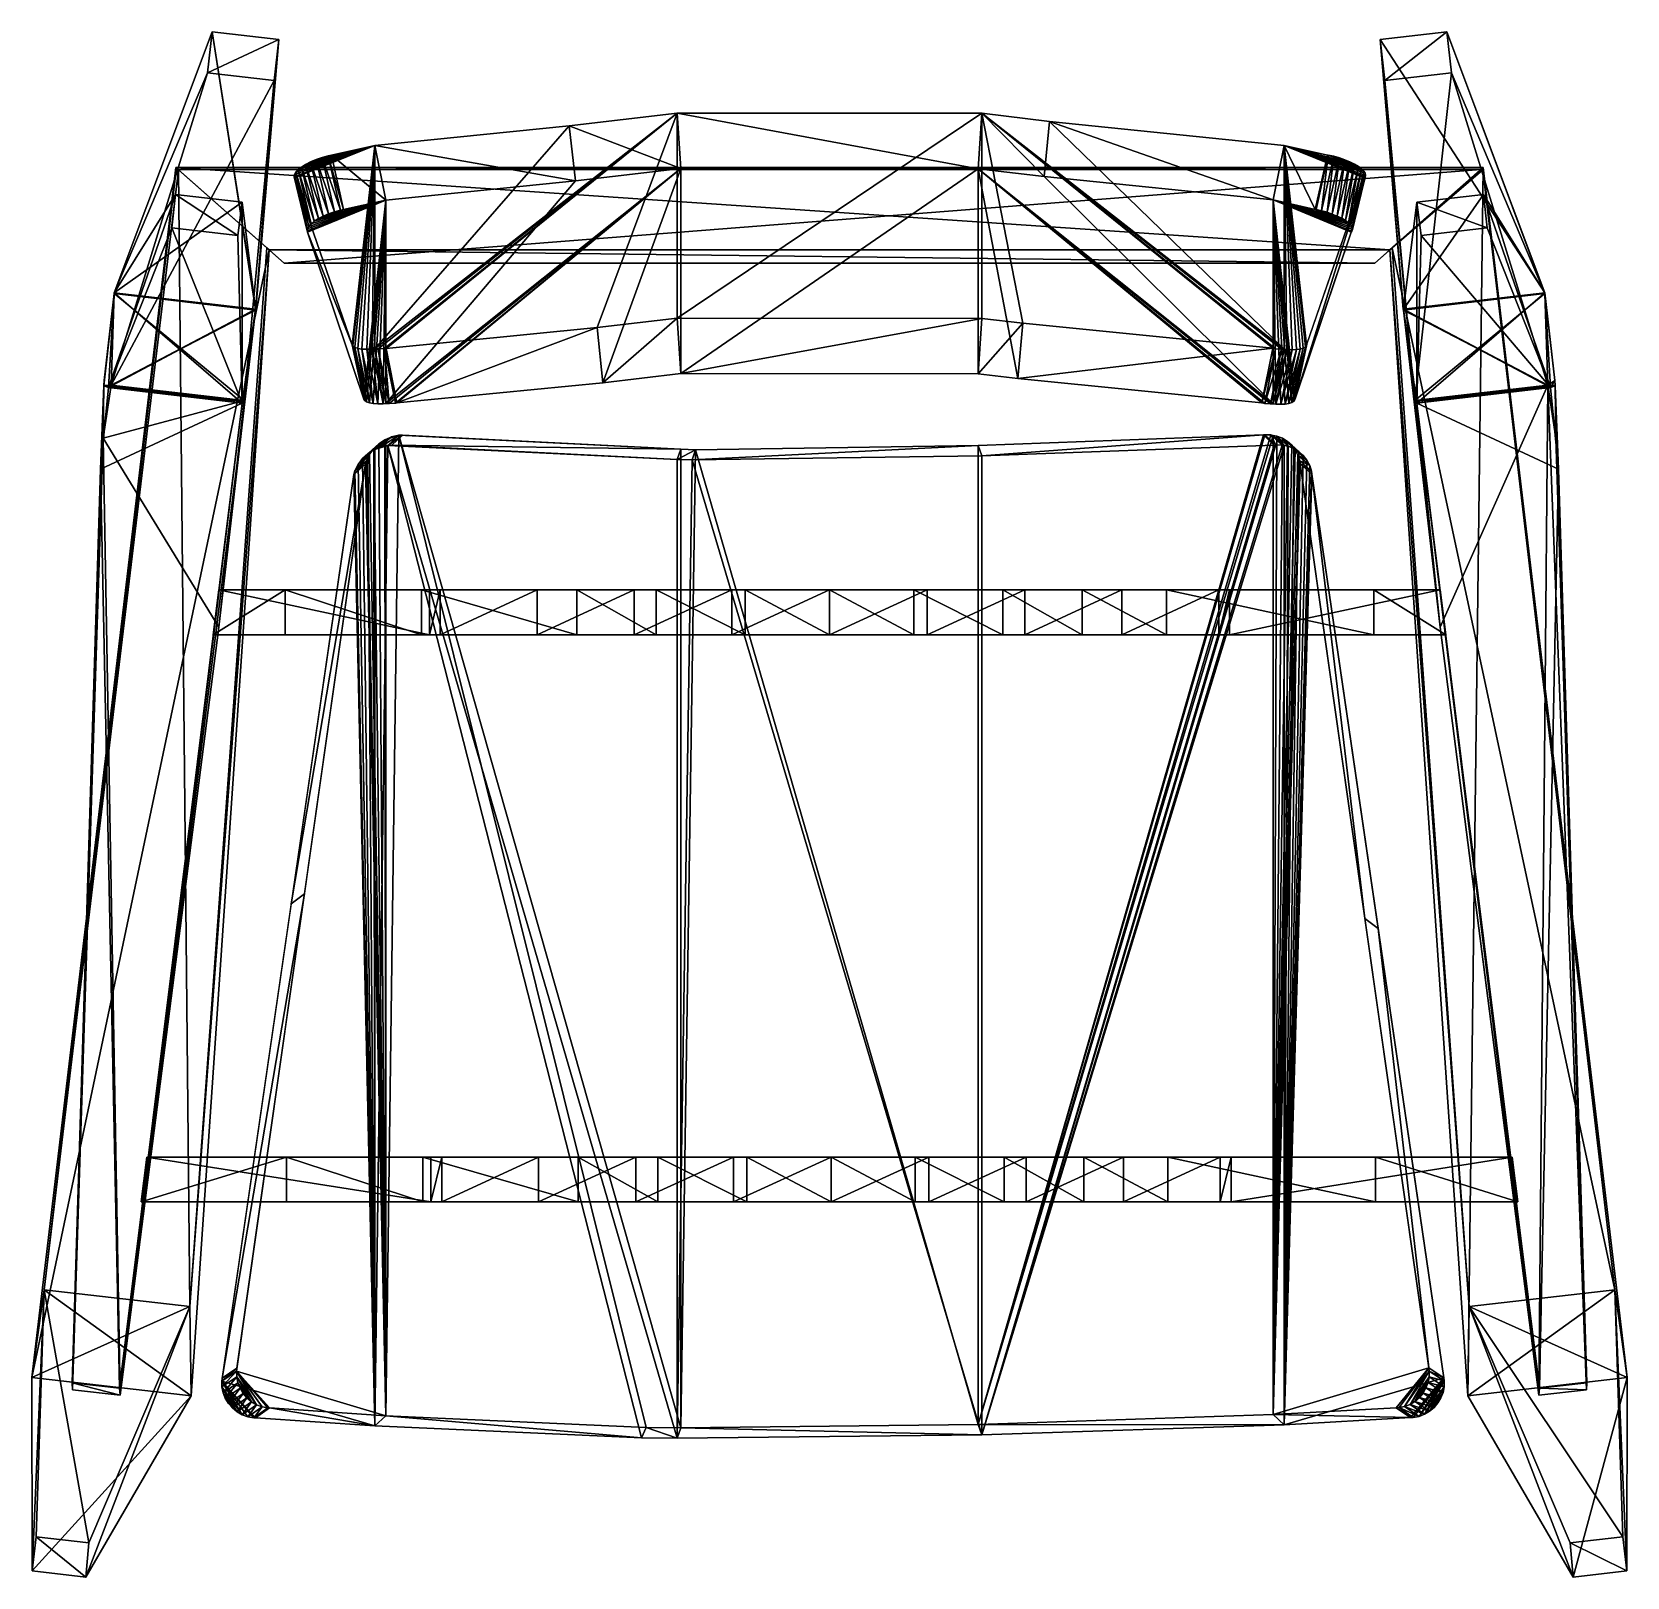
# Model space of a CAD drawing. Extents: x -337 to 337, y -368 to 286.
import ezdxf

# ---------------------------------------------------------------- set-up
doc = ezdxf.new("R2010")
doc.units = 0
doc.header["$MEASUREMENT"] = 0
doc.layers.add('fab_1', color=242, linetype='Continuous')
doc.layers.add('wood_1', color=44, linetype='Continuous')

msp = doc.modelspace()

# ---------------------------------------------------------------- meshes
at = {"layer": 'fab_1'}
mesh = msp.add_polyface(dxfattribs=at)
corners = [(-64.49, 165.06, 371.43), (-64.49, 251.85, 609.88), (64.49, 251.75, 609.63), (64.49, 164.94, 371.12), (-192.45, 152.04, 382.94), (-192.45, 238.15, 619.52), (-110.2, 246.45, 611.95), (-190.99, 152.03, 382.37), (-188.3, 152.18, 381.79), (-187.62, 152.26, 381.77), (-98.32, 161.07, 372.98), (-197.85, 151.95, 386.74), (-199.54, 152.25, 388.84), (-195.82, 151.84, 384.91), (-193.52, 151.92, 383.42), (62.91, 141.45, 379.67), (79.75, 139.44, 380.36), (62.91, 228.26, 618.18), (-62.91, 141.56, 379.98), (-62.91, 228.35, 618.43), (-107.51, 223.09, 620.45), (-187.75, 215.03, 627.93), (-187.75, 128.92, 391.36), (-186.33, 128.91, 390.79), (-183.7, 129.05, 390.21), (-183.04, 129.13, 390.19), (-95.92, 137.67, 381.49), (-197.02, 130.72, 403.27), (-196.81, 130.32, 402), (-195.95, 129.66, 399.55), (-194.68, 129.17, 397.24), (-193.02, 128.86, 395.14), (-191.05, 128.73, 393.32), (-188.8, 128.81, 391.84), (-210.75, 234.07, 622.04), (-205.6, 211.05, 630.41), (-200.85, 152.73, 391.15)]
mesh.append_faces([[corners[k] for k in face] for face in [(4, 6, 1, 4), (19, 22, 23, 19), (19, 23, 24, 19), (19, 24, 25, 19), (19, 25, 26, 19), (21, 27, 28, 21), (21, 28, 29, 21), (21, 29, 30, 21), (21, 30, 31, 21), (21, 31, 32, 21), (21, 32, 33, 21)]], dxfattribs={"vtx0": -1, "vtx2": -1, "vtx3": -1})
mesh.append_faces([[corners[k] for k in face] for face in [(0, 2, 3, 0), (18, 17, 19, 18), (24, 9, 25, 24)]], dxfattribs={"vtx0": -1, "vtx3": -1})
mesh.append_faces([[corners[k] for k in face] for face in [(7, 4, 1, 7), (8, 7, 1, 8), (9, 8, 1, 9), (10, 9, 1, 10), (11, 12, 5, 11), (13, 11, 5, 13), (14, 13, 5, 14), (19, 20, 22, 19)]], dxfattribs={"vtx1": -1, "vtx2": -1, "vtx3": -1})
mesh.append_faces([[corners[k] for k in face] for face in [(0, 10, 1, 0), (4, 14, 5, 4), (15, 16, 17, 15), (18, 19, 26, 18), (22, 21, 33, 22)]], dxfattribs={"vtx1": -1, "vtx3": -1})
mesh.append_faces([[corners[k] for k in face] for face in [(0, 1, 2, 0), (4, 5, 6, 4), (18, 15, 17, 18), (20, 21, 22, 20), (21, 5, 34, 21), (21, 34, 35, 21), (20, 6, 5, 20), (20, 5, 21, 20), (19, 1, 6, 19), (19, 6, 20, 19), (17, 2, 1, 17), (17, 1, 19, 17), (18, 0, 3, 18), (18, 3, 15, 18), (26, 10, 0, 26), (26, 0, 18, 26), (25, 9, 10, 25), (25, 10, 26, 25), (24, 8, 9, 24), (23, 7, 8, 23), (22, 4, 7, 22), (33, 14, 4, 33), (32, 13, 14, 32), (31, 11, 13, 31), (30, 12, 11, 30), (30, 11, 31, 30), (29, 36, 12, 29), (29, 12, 30, 29), (28, 36, 29, 28)]], dxfattribs={"vtx2": -1, "vtx3": -1})
mesh = msp.add_polyface(dxfattribs=at)
corners = [(192.45, 238.17, 619.59), (201.87, 153.81, 394.86), (201.87, 153.64, 394.4), (201.38, 152.94, 392.11), (200.49, 152.38, 389.9), (199.22, 151.97, 387.83), (197.61, 151.74, 385.98), (195.71, 151.68, 384.38), (193.57, 151.79, 383.1), (192.45, 151.94, 382.65), (93.13, 248.33, 610.81), (64.49, 251.75, 609.63), (191.24, 151.95, 382.23), (188.78, 152.11, 381.78), (187.53, 152.27, 381.76), (81.75, 162.88, 371.82), (64.49, 164.94, 371.12), (196.95, 130.57, 402.79), (196.94, 130.74, 403.26), (187.75, 215.05, 628), (196.47, 129.87, 400.5), (195.6, 129.3, 398.3), (194.36, 128.89, 396.23), (192.79, 128.64, 394.38), (190.94, 128.57, 392.79), (188.85, 128.68, 391.52), (187.75, 128.82, 391.07), (90.85, 224.92, 619.33), (62.91, 228.26, 618.18), (186.57, 128.82, 390.64), (184.17, 128.98, 390.2), (182.96, 129.14, 390.18), (79.75, 139.44, 380.36), (205.56, 211.06, 630.41), (201.92, 153.96, 395.34), (196.99, 130.9, 403.73), (62.91, 141.45, 379.67)]
mesh.append_faces([[corners[k] for k in face] for face in [(0, 1, 2, 0), (0, 2, 3, 0), (0, 3, 4, 0), (0, 4, 5, 0), (0, 5, 6, 0), (0, 6, 7, 0), (0, 7, 8, 0), (11, 9, 12, 11), (11, 12, 13, 11), (11, 13, 14, 11), (11, 14, 15, 11), (26, 27, 28, 26)]], dxfattribs={"vtx0": -1, "vtx2": -1, "vtx3": -1})
mesh.append_faces([[corners[k] for k in face] for face in [(17, 1, 18, 17)]], dxfattribs={"vtx0": -1, "vtx3": -1})
mesh.append_faces([[corners[k] for k in face] for face in [(11, 10, 9, 11), (17, 18, 19, 17), (20, 17, 19, 20), (21, 20, 19, 21), (22, 21, 19, 22), (23, 22, 19, 23), (24, 23, 19, 24), (25, 24, 19, 25), (29, 26, 28, 29), (30, 29, 28, 30), (31, 30, 28, 31), (32, 31, 28, 32)]], dxfattribs={"vtx1": -1, "vtx2": -1, "vtx3": -1})
mesh.append_faces([[corners[k] for k in face] for face in [(9, 0, 8, 9), (16, 11, 15, 16), (26, 25, 19, 26), (18, 34, 35, 18)]], dxfattribs={"vtx1": -1, "vtx3": -1})
mesh.append_faces([[corners[k] for k in face] for face in [(10, 0, 9, 10), (26, 19, 27, 26), (27, 10, 11, 27), (27, 11, 28, 27), (19, 0, 10, 19), (19, 10, 27, 19), (33, 0, 19, 33), (18, 1, 34, 18), (17, 2, 1, 17), (20, 3, 2, 20), (20, 2, 17, 20), (21, 4, 3, 21), (21, 3, 20, 21), (22, 5, 4, 22), (22, 4, 21, 22), (23, 6, 5, 23), (24, 7, 6, 24), (25, 8, 7, 25), (26, 9, 8, 26), (29, 12, 9, 29), (30, 13, 12, 30), (31, 14, 13, 31), (31, 13, 30, 31), (32, 15, 14, 32), (32, 14, 31, 32), (36, 16, 15, 36), (36, 15, 32, 36)]], dxfattribs={"vtx2": -1, "vtx3": -1})
mesh = msp.add_polyface(dxfattribs=at)
corners = [(-214.72, 233.01, 622.12), (-212.1, 233.76, 622.21), (-210.78, 234.06, 622.04), (-217.23, 232.13, 621.59), (-219.57, 231.15, 620.65), (-192.45, 238.15, 619.52), (-221.66, 230.09, 619.31), (-223.44, 228.99, 617.63), (-224.86, 227.89, 615.66), (-225.87, 226.81, 613.45), (-226.44, 225.78, 611.06), (-226.56, 224.85, 608.59), (-226.35, 224.38, 607.13), (-201.95, 153.79, 394.87), (-201.73, 153.39, 393.61), (-200.85, 152.73, 391.15), (-199.54, 152.25, 388.84), (-205.64, 211.04, 630.42), (-206.93, 210.75, 630.58), (-209.48, 210.02, 630.48), (-211.93, 209.16, 629.95), (-214.21, 208.19, 629), (-187.75, 215.03, 627.93), (-216.25, 207.14, 627.67), (-217.99, 206.06, 625.98), (-219.37, 204.96, 624.01), (-220.36, 203.88, 621.79), (-220.92, 202.86, 619.41), (-221.03, 201.93, 616.93), (-220.83, 201.45, 615.47), (-197.02, 130.72, 403.27), (-205.6, 211.05, 630.41), (-210.75, 234.07, 622.04), (-196.81, 130.32, 402)]
mesh.append_faces([[corners[k] for k in face] for face in [(4, 2, 5, 4), (22, 17, 21, 22)]], dxfattribs={"vtx0": -1, "vtx1": -1, "vtx2": -1, "vtx3": -1})
mesh.append_faces([[corners[k] for k in face] for face in [(17, 19, 20, 17), (17, 20, 21, 17), (22, 21, 23, 22), (22, 23, 24, 22), (22, 24, 25, 22), (22, 25, 26, 22), (22, 26, 27, 22), (22, 27, 28, 22), (22, 28, 29, 22), (22, 29, 30, 22)]], dxfattribs={"vtx0": -1, "vtx2": -1, "vtx3": -1})
mesh.append_faces([[corners[k] for k in face] for face in [(31, 2, 17, 31)]], dxfattribs={"vtx0": -1, "vtx3": -1})
mesh.append_faces([[corners[k] for k in face] for face in [(3, 0, 2, 3), (4, 3, 2, 4), (6, 4, 5, 6), (7, 6, 5, 7), (8, 7, 5, 8), (9, 8, 5, 9), (10, 9, 5, 10), (11, 10, 5, 11), (12, 11, 5, 12), (13, 12, 5, 13), (14, 13, 5, 14), (15, 14, 5, 15), (16, 15, 5, 16)]], dxfattribs={"vtx1": -1, "vtx2": -1, "vtx3": -1})
mesh.append_faces([[corners[k] for k in face] for face in [(0, 1, 2, 0), (17, 18, 19, 17), (29, 12, 13, 29), (29, 13, 30, 29), (28, 11, 12, 28), (28, 12, 29, 28), (27, 10, 11, 27), (27, 11, 28, 27), (26, 9, 10, 26), (26, 10, 27, 26), (25, 8, 9, 25), (25, 9, 26, 25), (24, 7, 8, 24), (24, 8, 25, 24), (23, 6, 7, 23), (23, 7, 24, 23), (21, 4, 6, 21), (21, 6, 23, 21), (20, 3, 4, 20), (20, 4, 21, 20), (19, 0, 3, 19), (19, 3, 20, 19), (18, 1, 0, 18), (18, 0, 19, 18), (17, 2, 1, 17), (17, 1, 18, 17), (31, 32, 2, 31), (33, 14, 15, 33), (30, 13, 14, 30), (30, 14, 33, 30)]], dxfattribs={"vtx2": -1, "vtx3": -1})
mesh = msp.add_polyface(dxfattribs=at)
corners = [(211.02, 234.04, 622.16), (213.4, 233.52, 622.53), (215.78, 232.86, 622.5), (218.08, 232.08, 622.07), (210.7, 234.08, 622.03), (220.22, 231.2, 621.27), (222.16, 230.25, 620.11), (192.45, 238.17, 619.59), (223.81, 229.25, 618.62), (225.15, 228.25, 616.87), (226.12, 227.26, 614.89), (226.69, 226.33, 612.74), (226.85, 225.47, 610.51), (226.6, 224.71, 608.24), (226.27, 224.4, 607.12), (201.87, 153.81, 394.86), (210.52, 209.87, 630.86), (208.2, 210.52, 630.9), (205.87, 211.02, 630.54), (212.76, 209.1, 630.43), (205.56, 211.06, 630.41), (214.85, 208.24, 629.62), (216.74, 207.3, 628.46), (187.75, 215.05, 628), (218.35, 206.32, 626.97), (219.66, 205.32, 625.21), (220.6, 204.34, 623.23), (221.16, 203.41, 621.09), (221.32, 202.55, 618.85), (221.07, 201.79, 616.58), (220.75, 201.47, 615.46), (196.94, 130.74, 403.26), (196.99, 130.9, 403.73), (201.92, 153.96, 395.34)]
mesh.append_faces([[corners[k] for k in face] for face in [(7, 14, 15, 7), (31, 30, 23, 31)]], dxfattribs={"vtx0": -1, "vtx1": -1, "vtx2": -1, "vtx3": -1})
mesh.append_faces([[corners[k] for k in face] for face in [(0, 2, 3, 0), (4, 3, 5, 4), (4, 5, 6, 4), (7, 6, 8, 7), (7, 8, 9, 7), (7, 9, 10, 7), (7, 10, 11, 7), (7, 11, 12, 7), (7, 12, 13, 7), (7, 13, 14, 7), (19, 18, 20, 19), (22, 20, 23, 22)]], dxfattribs={"vtx0": -1, "vtx2": -1, "vtx3": -1})
mesh.append_faces([[corners[k] for k in face] for face in [(32, 33, 14, 32)]], dxfattribs={"vtx0": -1, "vtx3": -1})
mesh.append_faces([[corners[k] for k in face] for face in [(4, 0, 3, 4), (7, 4, 6, 7), (19, 16, 18, 19), (21, 19, 20, 21), (22, 21, 20, 22), (24, 22, 23, 24), (25, 24, 23, 25), (26, 25, 23, 26), (27, 26, 23, 27), (28, 27, 23, 28), (29, 28, 23, 29), (30, 29, 23, 30)]], dxfattribs={"vtx1": -1, "vtx2": -1, "vtx3": -1})
mesh.append_faces([[corners[k] for k in face] for face in [(0, 1, 2, 0), (16, 17, 18, 16), (20, 4, 7, 20), (18, 0, 4, 18), (18, 4, 20, 18), (17, 1, 0, 17), (17, 0, 18, 17), (16, 2, 1, 16), (16, 1, 17, 16), (19, 3, 2, 19), (19, 2, 16, 19), (21, 5, 3, 21), (21, 3, 19, 21), (22, 6, 5, 22), (22, 5, 21, 22), (24, 8, 6, 24), (24, 6, 22, 24), (25, 9, 8, 25), (25, 8, 24, 25), (26, 10, 9, 26), (26, 9, 25, 26), (27, 11, 10, 27), (27, 10, 26, 27), (28, 12, 11, 28), (28, 11, 27, 28), (29, 13, 12, 29), (29, 12, 28, 29), (30, 14, 13, 30), (30, 13, 29, 30), (32, 14, 30, 32)]], dxfattribs={"vtx2": -1, "vtx3": -1})
mesh = msp.add_polyface(dxfattribs=at)
corners = [(-186.33, 128.91, 390.79), (-188.3, 152.18, 381.79), (-183.7, 129.05, 390.21), (-187.75, 128.92, 391.36), (-190.99, 152.03, 382.37), (-188.8, 128.81, 391.84), (-192.45, 152.04, 382.94), (-191.05, 128.73, 393.32), (-193.52, 151.92, 383.42), (-193.02, 128.86, 395.14), (-195.82, 151.84, 384.91), (-64.49, 105.19, 231.07), (-58.11, 105.01, 231.1), (-64.49, -308.99, 304.1), (-186.84, 111.18, 245.71), (-185.25, 111.26, 245.49), (-79.53, -308.83, 306), (-192.45, -303.82, 319.6), (-192.45, 109.43, 246.73), (-189.93, 110.47, 246.23), (-200.78, 100.44, 250.49), (-199.44, 103.16, 249.66), (-197.63, 105.58, 248.76), (-195.4, 107.64, 247.82), (-192.83, 109.27, 246.86), (-62.91, 109.53, 255.69), (-62.91, -304.65, 328.72), (-56.69, 109.35, 255.72), (-182.29, 115.45, 269.96), (-185.3, 114.75, 270.47), (-187.75, 113.7, 270.97), (-187.75, -299.55, 343.83), (-77.59, -304.49, 330.57), (-180.73, 115.54, 269.74), (-196.3, 103.19, 275.05), (-250.92, -280.6, 356.96), (-195.88, 104.7, 274.67), (-194.57, 107.42, 273.85), (-192.81, 109.85, 272.96), (-190.64, 111.91, 272.03), (-188.13, 113.54, 271.09), (-201.21, 98.93, 250.87), (-227.74, -82.79, 289.83), (-222.19, -78.56, 313.84), (62.91, 111.14, 255.4)]
mesh.append_faces([[corners[k] for k in face] for face in [(34, 35, 31, 34)]], dxfattribs={"vtx0": -1, "vtx1": -1, "vtx2": -1, "vtx3": -1})
mesh.append_faces([[corners[k] for k in face] for face in [(14, 11, 13, 14), (14, 13, 16, 14), (14, 16, 17, 14), (14, 17, 18, 14), (17, 20, 21, 17), (17, 21, 22, 17), (17, 22, 23, 17), (17, 23, 24, 17), (28, 30, 31, 28), (28, 31, 32, 28), (28, 32, 26, 28), (28, 26, 25, 28)]], dxfattribs={"vtx0": -1, "vtx2": -1, "vtx3": -1})
mesh.append_faces([[corners[k] for k in face] for face in [(14, 18, 19, 14), (28, 25, 33, 28)]], dxfattribs={"vtx0": -1, "vtx3": -1})
mesh.append_faces([[corners[k] for k in face] for face in [(36, 34, 31, 36), (37, 36, 31, 37), (38, 37, 31, 38), (39, 38, 31, 39), (40, 39, 31, 40)]], dxfattribs={"vtx1": -1, "vtx2": -1, "vtx3": -1})
mesh.append_faces([[corners[k] for k in face] for face in [(11, 12, 13, 11), (18, 17, 24, 18), (25, 26, 27, 25), (30, 40, 31, 30)]], dxfattribs={"vtx1": -1, "vtx3": -1})
mesh.append_faces([[corners[k] for k in face] for face in [(0, 1, 2, 0), (3, 4, 0, 3), (5, 6, 3, 5), (7, 8, 5, 7), (9, 10, 7, 9), (14, 15, 11, 14), (28, 29, 30, 28), (34, 41, 42, 34), (34, 42, 43, 34), (36, 20, 41, 36), (36, 41, 34, 36), (37, 21, 20, 37), (37, 20, 36, 37), (38, 22, 21, 38), (38, 21, 37, 38), (39, 23, 22, 39), (39, 22, 38, 39), (40, 24, 23, 40), (40, 23, 39, 40), (30, 18, 24, 30), (30, 24, 40, 30), (29, 19, 18, 29), (29, 18, 30, 29), (28, 14, 19, 28), (28, 19, 29, 28), (33, 15, 14, 33), (33, 14, 28, 33), (25, 11, 15, 25), (25, 15, 33, 25), (27, 12, 11, 27), (27, 11, 25, 27), (44, 12, 27, 44)]], dxfattribs={"vtx2": -1, "vtx3": -1})
mesh = msp.add_polyface(dxfattribs=at)
corners = [(192.79, 128.64, 394.38), (199.22, 151.97, 387.83), (194.36, 128.89, 396.23), (190.94, 128.57, 392.79), (197.61, 151.74, 385.98), (188.85, 128.68, 391.52), (195.71, 151.68, 384.38), (187.75, 128.82, 391.07), (193.57, 151.79, 383.1), (186.57, 128.82, 390.64), (192.45, 151.94, 382.65), (184.17, 128.98, 390.2), (191.24, 151.95, 382.23), (203.94, 100.32, 251.34), (204.09, 99.06, 251.6), (192.45, -303.28, 319.51), (203.19, 102.74, 250.71), (202.02, 104.98, 250.01), (200.47, 106.96, 249.26), (198.58, 108.64, 248.47), (196.41, 109.94, 247.68), (194.03, 110.85, 246.9), (192.45, 111.14, 246.43), (191.48, 111.34, 246.27), (64.49, -307.54, 303.84), (188.82, 111.43, 245.92), (188.21, 111.33, 245.86), (64.49, 106.8, 230.78), (-58.11, 105.01, 231.1), (187.75, -299.01, 343.74), (198.23, 107, 274.88), (197.09, 109.24, 274.19), (195.58, 111.23, 273.44), (193.74, 112.9, 272.67), (191.62, 114.21, 271.88), (189.29, 115.12, 271.12), (187.75, 115.42, 270.66), (62.91, -303.2, 328.46), (186.81, 115.61, 270.51), (184.22, 115.7, 270.16), (183.62, 115.6, 270.1), (62.91, 111.14, 255.4), (-56.69, 109.35, 255.72), (198.96, 104.58, 275.5), (199.11, 103.32, 275.76), (226.5, -89.01, 316.81), (232.16, -93.24, 292.82)]
mesh.append_faces([[corners[k] for k in face] for face in [(29, 30, 31, 29), (29, 31, 32, 29), (29, 32, 33, 29), (29, 33, 34, 29), (29, 34, 35, 29), (37, 36, 38, 37), (37, 38, 39, 37), (37, 39, 40, 37)]], dxfattribs={"vtx0": -1, "vtx2": -1, "vtx3": -1})
mesh.append_faces([[corners[k] for k in face] for face in [(13, 14, 15, 13), (16, 13, 15, 16), (17, 16, 15, 17), (18, 17, 15, 18), (19, 18, 15, 19), (20, 19, 15, 20), (21, 20, 15, 21), (23, 22, 24, 23), (25, 23, 24, 25), (26, 25, 24, 26)]], dxfattribs={"vtx1": -1, "vtx2": -1, "vtx3": -1})
mesh.append_faces([[corners[k] for k in face] for face in [(22, 21, 15, 22), (27, 26, 24, 27), (27, 24, 28, 27), (36, 29, 35, 36), (41, 37, 40, 41), (41, 42, 37, 41)]], dxfattribs={"vtx1": -1, "vtx3": -1})
mesh.append_faces([[corners[k] for k in face] for face in [(0, 1, 2, 0), (3, 4, 0, 3), (5, 6, 3, 5), (7, 8, 5, 7), (9, 10, 7, 9), (11, 12, 9, 11), (41, 27, 28, 41), (40, 26, 27, 40), (40, 27, 41, 40), (39, 25, 26, 39), (39, 26, 40, 39), (38, 23, 25, 38), (38, 25, 39, 38), (36, 22, 23, 36), (36, 23, 38, 36), (35, 21, 22, 35), (35, 22, 36, 35), (34, 20, 21, 34), (34, 21, 35, 34), (33, 19, 20, 33), (33, 20, 34, 33), (32, 18, 19, 32), (32, 19, 33, 32), (31, 17, 18, 31), (31, 18, 32, 31), (30, 16, 17, 30), (30, 17, 31, 30), (43, 13, 16, 43), (43, 16, 30, 43), (44, 14, 13, 44), (44, 13, 43, 44), (45, 46, 14, 45), (45, 14, 44, 45)]], dxfattribs={"vtx2": -1, "vtx3": -1})
mesh = msp.add_polyface(dxfattribs=at)
corners = [(258.7, -291.93, 334.78), (257.44, -294.07, 334.83), (255.83, -295.98, 334.74), (259.59, -289.62, 334.6), (253.92, -297.6, 334.53), (260.06, -287.21, 334.3), (251.77, -298.87, 334.19), (260.1, -284.77, 333.88), (249.45, -299.77, 333.75), (259.89, -283.45, 333.59), (247.02, -300.25, 333.2), (245.8, -300.29, 332.89), (192.45, -303.28, 319.51), (204.09, 99.06, 251.6), (192.45, 111.14, 246.43), (64.49, -307.54, 303.84), (249.59, -291.78, 358.58), (251.16, -289.87, 358.66), (252.39, -287.73, 358.6), (253.25, -285.42, 358.42), (247.72, -293.39, 358.38), (253.71, -283.01, 358.11), (245.63, -294.66, 358.06), (253.76, -280.57, 357.69), (243.36, -295.55, 357.63), (253.55, -279.25, 357.41), (241, -296.04, 357.1), (239.8, -296.07, 356.79), (187.75, -299.01, 343.74), (199.11, 103.32, 275.76), (198.96, 104.58, 275.5), (198.23, 107, 274.88), (62.91, -303.2, 328.46), (187.75, 115.42, 270.66), (232.16, -93.24, 292.82), (226.5, -89.01, 316.81)]
mesh.append_faces([[corners[k] for k in face] for face in [(13, 9, 12, 13), (28, 25, 29, 28)]], dxfattribs={"vtx0": -1, "vtx1": -1, "vtx2": -1, "vtx3": -1})
mesh.append_faces([[corners[k] for k in face] for face in [(3, 2, 4, 3), (5, 4, 6, 5), (7, 6, 8, 7), (9, 8, 10, 9), (9, 10, 11, 9), (9, 11, 12, 9), (16, 18, 19, 16), (20, 19, 21, 20), (22, 21, 23, 22), (24, 23, 25, 24), (28, 29, 30, 28), (28, 30, 31, 28)]], dxfattribs={"vtx0": -1, "vtx2": -1, "vtx3": -1})
mesh.append_faces([[corners[k] for k in face] for face in [(3, 0, 2, 3), (5, 3, 4, 5), (7, 5, 6, 7), (9, 7, 8, 9), (20, 16, 19, 20), (22, 20, 21, 22), (24, 22, 23, 24), (26, 24, 25, 26), (27, 26, 25, 27), (28, 27, 25, 28)]], dxfattribs={"vtx1": -1, "vtx2": -1, "vtx3": -1})
mesh.append_faces([[corners[k] for k in face] for face in [(0, 1, 2, 0), (14, 12, 15, 14), (16, 17, 18, 16), (32, 28, 33, 32), (23, 7, 9, 23), (23, 9, 25, 23), (21, 5, 7, 21), (21, 7, 23, 21), (19, 3, 5, 19), (19, 5, 21, 19), (18, 0, 3, 18), (18, 3, 19, 18), (17, 1, 0, 17), (17, 0, 18, 17), (16, 2, 1, 16), (16, 1, 17, 16), (20, 4, 2, 20), (20, 2, 16, 20), (22, 6, 4, 22), (22, 4, 20, 22), (24, 8, 6, 24), (24, 6, 22, 24), (26, 10, 8, 26), (26, 8, 24, 26), (27, 11, 10, 27), (27, 10, 26, 27), (28, 12, 11, 28), (28, 11, 27, 28), (32, 15, 12, 32), (32, 12, 28, 32), (25, 9, 34, 25), (25, 34, 35, 25)]], dxfattribs={"vtx2": -1, "vtx3": -1})
mesh = msp.add_polyface(dxfattribs=at)
corners = [(-58.11, 105.01, 231.1), (64.49, -307.54, 303.84), (-64.49, -308.99, 304.1), (-252.66, -296.18, 333.95), (-254.34, -294.26, 334.05), (-255.66, -292.09, 334.01), (-256.59, -289.74, 333.84), (-250.69, -297.8, 333.73), (-257.11, -287.28, 333.54), (-248.48, -299.07, 333.37), (-257.19, -284.8, 333.13), (-246.1, -299.95, 332.91), (-243.62, -300.42, 332.34), (-242.92, -300.41, 332.16), (-192.45, -303.82, 319.6), (-201.21, 98.93, 250.87), (-200.78, 100.44, 250.49), (-62.91, -304.65, 328.72), (62.91, -303.2, 328.46), (-56.69, 109.35, 255.72), (-249.42, -287.88, 357.85), (-248.13, -290.05, 357.9), (-246.5, -291.97, 357.81), (-250.33, -285.54, 357.68), (-244.58, -293.59, 357.6), (-250.84, -283.08, 357.38), (-242.42, -294.86, 357.26), (-250.92, -280.6, 356.96), (-240.1, -295.74, 356.81), (-237.68, -296.2, 356.26), (-237, -296.2, 356.08), (-187.75, -299.55, 343.83), (-77.59, -304.49, 330.57), (-79.53, -308.83, 306), (-250.74, -279.37, 356.7), (-257.01, -283.58, 332.86), (-222.19, -78.56, 313.84), (-227.74, -82.79, 289.83)]
mesh.append_faces([[corners[k] for k in face] for face in [(14, 10, 15, 14)]], dxfattribs={"vtx0": -1, "vtx1": -1, "vtx2": -1, "vtx3": -1})
mesh.append_faces([[corners[k] for k in face] for face in [(0, 1, 2, 0), (3, 5, 6, 3), (7, 6, 8, 7), (9, 8, 10, 9), (14, 15, 16, 14), (23, 22, 24, 23), (25, 24, 26, 25), (27, 26, 28, 27), (27, 28, 29, 27), (27, 29, 30, 27), (27, 30, 31, 27)]], dxfattribs={"vtx0": -1, "vtx2": -1, "vtx3": -1})
mesh.append_faces([[corners[k] for k in face] for face in [(7, 3, 6, 7), (9, 7, 8, 9), (11, 9, 10, 11), (12, 11, 10, 12), (13, 12, 10, 13), (14, 13, 10, 14), (17, 18, 19, 17), (23, 20, 22, 23), (25, 23, 24, 25), (27, 25, 26, 27)]], dxfattribs={"vtx1": -1, "vtx2": -1, "vtx3": -1})
mesh.append_faces([[corners[k] for k in face] for face in [(3, 4, 5, 3), (20, 21, 22, 20), (17, 2, 1, 17), (17, 1, 18, 17), (32, 33, 2, 32), (32, 2, 17, 32), (31, 14, 33, 31), (31, 33, 32, 31), (30, 13, 14, 30), (30, 14, 31, 30), (29, 12, 13, 29), (29, 13, 30, 29), (28, 11, 12, 28), (28, 12, 29, 28), (26, 9, 11, 26), (26, 11, 28, 26), (24, 7, 9, 24), (24, 9, 26, 24), (22, 3, 7, 22), (22, 7, 24, 22), (21, 4, 3, 21), (21, 3, 22, 21), (20, 5, 4, 20), (20, 4, 21, 20), (23, 6, 5, 23), (23, 5, 20, 23), (25, 8, 6, 25), (25, 6, 23, 25), (27, 10, 8, 27), (27, 8, 25, 27), (34, 35, 10, 34), (34, 10, 27, 34), (36, 37, 35, 36), (36, 35, 34, 36)]], dxfattribs={"vtx2": -1, "vtx3": -1})
at = {"layer": 'wood_1'}
mesh = msp.add_polyface(dxfattribs=at)
corners = [(-276.64, 228.77, 455.71), (-276.5, 228.64, 446.76), (-276.49, 227.87, 441.37), (-332.28, -246.13, 494.96), (-275.49, 227.76, 441.37), (-237.07, 193.9, 461.04), (-337.49, -283.25, 547.06), (-238.15, 194.85, 444.55), (-302.65, 175.8, 218.34), (-302.7, 175.4, 218.34), (-302.65, 175.7, 218.53), (-303.95, 136.69, 193.77), (-247.65, 130.18, 193.77), (-242.84, 168.47, 218.34), (-242.81, 168.78, 218.53), (-263.19, 268.9), (-234.96, 265.63), (-261.19, 286.18), (-308.51, 101.14, 247.87), (-248.54, 129.12, 241.78), (-305.09, 135.66, 241.78), (-307.04, 136.41, 220.12), (-306.98, 136.49, 216.65), (-247.34, 129.55, 218.34), (-307.3, 114.27, 199.54), (-258.37, 34.23, 218.34), (-278.24, 203.21, 444.14), (-276.74, 217.42, 442.53), (-248.57, 214.16, 442.53), (-306.95, 138.67, 218.34)]
mesh.append_faces([[corners[k] for k in face] for face in [(0, 2, 3, 0), (0, 7, 4, 0), (9, 12, 13, 9), (9, 13, 14, 9), (17, 10, 14, 17), (8, 15, 11, 8), (11, 21, 20, 11), (11, 20, 19, 11), (11, 19, 23, 11), (24, 12, 25, 24), (22, 12, 23, 22), (22, 23, 19, 22), (22, 19, 20, 22), (9, 21, 20, 9), (11, 10, 14, 11), (11, 14, 13, 11)]], dxfattribs={"vtx0": -1, "vtx2": -1, "vtx3": -1})
mesh.append_faces([[corners[k] for k in face] for face in [(4, 3, 2, 4), (0, 4, 1, 0), (9, 14, 10, 9), (11, 16, 12, 11), (8, 11, 9, 8), (18, 19, 20, 18), (22, 18, 21, 22), (11, 23, 12, 11), (19, 26, 20, 19), (20, 27, 10, 20), (14, 20, 10, 14), (28, 10, 27, 28), (22, 20, 21, 22), (10, 19, 14, 10), (9, 20, 10, 9), (9, 22, 29, 9), (11, 13, 12, 11)]], dxfattribs={"vtx0": -1, "vtx3": -1})
mesh.append_faces([[corners[k] for k in face] for face in [(0, 1, 2, 0), (1, 4, 2, 1), (5, 0, 6, 5), (8, 9, 10, 8), (9, 11, 12, 9), (11, 15, 16, 11), (17, 8, 10, 17), (8, 17, 15, 8), (18, 20, 21, 18), (11, 22, 21, 11), (22, 11, 24, 22), (24, 11, 12, 24), (20, 26, 27, 20), (29, 22, 21, 29), (22, 11, 12, 22), (10, 20, 19, 10), (9, 29, 21, 9), (9, 11, 22, 9), (11, 9, 10, 11)]], dxfattribs={"vtx2": -1, "vtx3": -1})
mesh = msp.add_polyface(dxfattribs=at)
corners = [(-275.63, 227.88, 441.4), (-276.64, 228.77, 455.51), (276.64, 228.77, 455.51), (-237.07, 193.9, 461.04), (237.07, 193.9, 461.04), (-230.73, 188.31, 445.68), (275.63, 227.88, 441.4), (230.73, 188.31, 445.68), (-270.67, -253.26, 494.96), (-238.15, 194.85, 444.55), (-275.49, 227.76, 441.37), (-276.64, 228.77, 455.71), (-242.81, 168.78, 218.53), (-242.84, 168.47, 218.34), (-242.79, 168.88, 218.34), (-234.96, 265.63), (-232.96, 282.92), (-247.65, 130.18, 193.77), (-261.19, 286.18), (-263.19, 268.9), (-258.37, 34.23, 218.34), (-247.34, 129.55, 218.34), (-248.54, 129.12, 241.78), (-250.29, 199.97, 444.14), (-278.24, 203.21, 444.14), (-248.57, 214.16, 442.53), (-276.74, 217.42, 442.53), (-305.09, 135.66, 241.78), (-302.65, 175.7, 218.53), (-35.67, 31, 201.01), (-73.31, 50, 202.06), (-35.67, 50, 201.01), (0, 31, 200.69), (0, 50, 200.69), (-41.33, 31, 253.19), (0, 50, 252.45), (-41.33, 50, 253.19), (-82.6, 31, 255.52), (-82.6, 50, 255.52), (-123.75, 31, 259.43), (-123.75, 50, 259.43), (-164.73, 31, 264.89), (-164.73, 50, 264.89), (-169.32, 31, 256.39), (-169.32, 50, 256.39), (-258.4, 50, 256.4), (-260.81, 31, 256.4), (-258.4, 50, 218.19), (258.4, 50, 218.26), (230.34, 50, 214.31), (-230.34, 50, 214.2), (-172.65, 50, 208.3), (-106.97, 50, 203.61), (142.57, 50, 205.88), (106.97, 50, 203.61), (73.31, 50, 202.06)]
mesh.append_faces([[corners[k] for k in face] for face in [(45, 35, 48, 45)]], dxfattribs={"vtx0": -1, "vtx1": -1, "vtx2": -1, "vtx3": -1})
mesh.append_faces([[corners[k] for k in face] for face in [(15, 14, 13, 15), (18, 12, 14, 18), (44, 40, 38, 44), (45, 38, 36, 45), (45, 36, 35, 45), (47, 48, 49, 47)]], dxfattribs={"vtx0": -1, "vtx2": -1, "vtx3": -1})
mesh.append_faces([[corners[k] for k in face] for face in [(1, 4, 2, 1), (0, 3, 1, 0), (3, 7, 4, 3), (3, 8, 9, 3), (15, 13, 17, 15), (18, 14, 16, 18), (19, 16, 15, 19), (23, 26, 24, 23), (22, 25, 23, 22), (22, 13, 12, 22), (29, 30, 31, 29), (32, 31, 33, 32), (34, 35, 36, 34), (37, 36, 38, 37), (39, 38, 40, 39), (41, 40, 42, 41), (43, 42, 44, 43), (45, 43, 44, 45)]], dxfattribs={"vtx0": -1, "vtx3": -1})
mesh.append_faces([[corners[k] for k in face] for face in [(45, 44, 38, 45), (47, 45, 48, 47), (50, 47, 49, 50), (51, 50, 49, 51), (52, 51, 53, 52), (30, 52, 54, 30), (31, 30, 55, 31)]], dxfattribs={"vtx1": -1, "vtx2": -1, "vtx3": -1})
mesh.append_faces([[corners[k] for k in face] for face in [(0, 1, 2, 0), (1, 3, 4, 1), (5, 0, 6, 5), (0, 5, 3, 0), (3, 5, 7, 3), (10, 9, 8, 10), (11, 3, 9, 11), (12, 13, 14, 12), (15, 16, 14, 15), (19, 18, 16, 19), (20, 17, 21, 20), (22, 23, 24, 22), (23, 25, 26, 23), (12, 22, 27, 12), (22, 12, 25, 22), (25, 12, 28, 25), (21, 17, 13, 21), (22, 21, 13, 22), (45, 46, 43, 45), (46, 45, 47, 46), (44, 42, 40, 44)]], dxfattribs={"vtx2": -1, "vtx3": -1})
mesh = msp.add_polyface(dxfattribs=at)
corners = [(-275.63, 227.88, 441.4), (276.64, 228.77, 455.51), (275.63, 227.88, 441.4), (230.73, 188.31, 445.68), (237.07, 193.9, 461.04), (-230.73, 188.31, 445.68), (238.15, 194.85, 444.55), (270.67, -253.26, 494.96), (275.49, 227.76, 441.37), (276.49, 227.87, 441.37), (276.64, 228.77, 455.71), (276.5, 228.64, 446.76), (242.81, 168.78, 218.53), (242.79, 168.88, 218.34), (242.84, 168.47, 218.34), (261.19, 286.18), (263.19, 268.9), (234.96, 265.63), (232.96, 282.92), (247.65, 130.18, 193.77), (247.34, 129.55, 218.34), (258.37, 34.23, 218.34), (248.54, 129.12, 241.78), (302.65, 175.7, 218.53), (248.57, 214.16, 442.53), (276.74, 217.42, 442.53), (250.29, 199.97, 444.14), (278.24, 203.21, 444.14), (35.67, 31, 201.01), (0, 50, 200.69), (35.67, 50, 201.01), (73.31, 31, 202.06), (73.31, 50, 202.06), (106.97, 31, 203.61), (106.97, 50, 203.61), (142.57, 31, 205.88), (142.57, 50, 205.88), (230.34, 31, 214.31), (230.34, 50, 214.31), (258.4, 50, 218.26), (260.81, 31, 218.6), (258.4, 50, 256.4), (260.81, 31, 256.4), (169.32, 31, 256.39), (169.32, 50, 256.39), (164.73, 31, 264.89), (164.73, 50, 264.89), (123.75, 31, 259.43), (123.75, 50, 259.43), (82.6, 31, 255.52), (82.6, 50, 255.52), (41.33, 31, 253.19), (41.33, 50, 253.19), (0, 31, 252.45), (0, 50, 252.45), (-172.65, 50, 208.3), (-106.97, 50, 203.61), (-73.31, 50, 202.06), (-35.67, 50, 201.01)]
mesh.append_faces([[corners[k] for k in face] for face in [(4, 11, 8, 4), (18, 19, 14, 18), (50, 44, 41, 50), (54, 41, 39, 54), (55, 38, 36, 55), (56, 36, 34, 56), (57, 34, 32, 57), (58, 32, 30, 58)]], dxfattribs={"vtx0": -1, "vtx2": -1, "vtx3": -1})
mesh.append_faces([[corners[k] for k in face] for face in [(0, 1, 2, 0), (3, 1, 4, 3), (5, 2, 3, 5), (4, 8, 6, 4), (15, 17, 18, 15), (18, 14, 13, 18), (16, 19, 17, 16), (22, 24, 12, 22), (12, 20, 22, 12), (28, 29, 30, 28), (31, 30, 32, 31), (33, 32, 34, 33), (35, 34, 36, 35), (37, 36, 38, 37), (38, 40, 37, 38), (39, 42, 40, 39), (43, 41, 44, 43), (45, 44, 46, 45), (47, 46, 48, 47), (49, 48, 50, 49), (51, 50, 52, 51), (53, 52, 54, 53)]], dxfattribs={"vtx0": -1, "vtx3": -1})
mesh.append_faces([[corners[k] for k in face] for face in [(50, 48, 44, 50), (52, 50, 41, 52), (54, 52, 41, 54)]], dxfattribs={"vtx1": -1, "vtx2": -1, "vtx3": -1})
mesh.append_faces([[corners[k] for k in face] for face in [(29, 58, 30, 29)]], dxfattribs={"vtx1": -1, "vtx3": -1})
mesh.append_faces([[corners[k] for k in face] for face in [(3, 2, 1, 3), (4, 6, 7, 4), (6, 8, 9, 6), (4, 10, 11, 4), (12, 13, 14, 12), (15, 16, 17, 15), (18, 17, 19, 18), (20, 19, 21, 20), (22, 20, 21, 22), (22, 12, 23, 22), (12, 24, 25, 12), (22, 26, 24, 22), (24, 26, 27, 24), (20, 14, 19, 20), (12, 14, 20, 12), (38, 39, 40, 38), (39, 41, 42, 39), (48, 46, 44, 48)]], dxfattribs={"vtx2": -1, "vtx3": -1})
mesh = msp.add_polyface(dxfattribs=at)
corners = [(276.5, 228.64, 446.76), (276.64, 228.77, 455.71), (337.49, -283.25, 547.06), (332.28, -246.13, 494.96), (276.49, 227.87, 441.37), (238.15, 194.85, 444.55), (237.07, 193.9, 461.04), (270.06, -291.05, 547.06), (275.49, 227.76, 441.37), (302.7, 175.4, 218.34), (302.65, 175.8, 218.34), (302.65, 175.7, 218.53), (261.19, 286.18), (232.96, 282.92), (242.79, 168.88, 218.34), (242.81, 168.78, 218.53), (303.95, 136.69, 193.77), (242.84, 168.47, 218.34), (247.65, 130.18, 193.77), (263.19, 268.9), (308.51, 101.14, 247.87), (305.09, 135.66, 241.78), (248.54, 129.12, 241.78), (307.04, 136.41, 220.12), (306.98, 136.49, 216.65), (247.34, 129.55, 218.34), (307.3, 114.27, 199.54), (258.37, 34.23, 218.34), (276.74, 217.42, 442.53), (278.24, 203.21, 444.14), (250.29, 199.97, 444.14), (248.57, 214.16, 442.53), (306.95, 138.67, 218.34)]
mesh.append_faces([[corners[k] for k in face] for face in [(5, 4, 3, 5), (10, 13, 14, 10), (10, 14, 15, 10), (16, 11, 15, 16), (16, 15, 17, 16), (9, 19, 12, 9), (24, 18, 25, 24), (24, 25, 22, 24), (24, 22, 21, 24), (26, 23, 20, 26), (9, 18, 17, 9), (9, 17, 15, 9), (32, 11, 21, 32), (16, 23, 21, 16), (16, 21, 22, 16), (16, 22, 25, 16)]], dxfattribs={"vtx0": -1, "vtx2": -1, "vtx3": -1})
mesh.append_faces([[corners[k] for k in face] for face in [(0, 3, 4, 0), (10, 15, 11, 10), (16, 17, 18, 16), (9, 12, 10, 9), (24, 21, 23, 24), (16, 27, 18, 16), (22, 11, 21, 22), (15, 28, 11, 15), (28, 21, 11, 28), (30, 21, 29, 30), (31, 29, 28, 31), (9, 15, 11, 9), (21, 15, 22, 21), (32, 21, 23, 32), (32, 16, 9, 32), (16, 25, 18, 16)]], dxfattribs={"vtx0": -1, "vtx3": -1})
mesh.append_faces([[corners[k] for k in face] for face in [(0, 1, 2, 0), (1, 6, 7, 1), (8, 0, 4, 8), (9, 10, 11, 9), (10, 12, 13, 10), (16, 9, 11, 16), (9, 16, 19, 9), (19, 16, 18, 19), (20, 21, 22, 20), (21, 20, 23, 21), (24, 16, 18, 24), (26, 24, 23, 26), (24, 26, 16, 24), (28, 29, 21, 28), (30, 22, 21, 30), (9, 16, 18, 9), (21, 11, 15, 21), (32, 9, 11, 32), (24, 32, 23, 24), (32, 24, 16, 32), (16, 24, 23, 16)]], dxfattribs={"vtx2": -1, "vtx3": -1})
mesh = msp.add_polyface(dxfattribs=at)
corners = [(-237.07, 193.9, 461.04), (-270.06, -291.05, 547.06), (-270.67, -253.26, 494.96), (-276.64, 228.77, 455.71), (-332.28, -246.13, 494.96), (-337.49, -283.25, 547.06), (-275.49, 227.76, 441.37), (-308.51, 101.14, 247.87), (-320.5, -285.54, 315.61), (-300.41, -287.86, 315.61), (-248.54, 129.12, 241.78), (-306.98, 136.49, 216.65), (-307.3, 114.27, 199.54), (-320.34, -288.5, 301.72), (-300.08, -290.84, 301.72), (-258.37, 34.23, 218.34), (-247.34, 129.55, 218.34), (-168.68, -190, 299.39), (-164.09, -190, 307.89), (-123.11, -190, 302.43), (-81.96, -190, 298.52), (-288.83, -190, 299.4), (-40.69, -190, 296.19), (0.64, -190, 295.45), (-288.83, -190, 275.61), (288.83, -190, 299.4), (288.83, -190, 275.45), (230.98, -190, 267.31), (-229.7, -190, 267.2), (-172.01, -190, 261.3), (-106.33, -190, 256.61), (143.21, -190, 258.88), (-72.67, -190, 255.06), (107.61, -190, 256.61), (-35.03, -190, 254.01), (73.95, -190, 255.06), (-123.75, 31, 259.43), (-164.73, 31, 264.89), (-169.32, 31, 256.39), (-82.6, 31, 255.52), (-260.81, 31, 256.4), (-41.33, 31, 253.19), (0, 31, 252.45), (230.34, 31, 214.31), (-260.81, 31, 218.53), (-230.34, 31, 214.2), (106.97, 31, 203.61), (-172.65, 31, 208.3), (-106.97, 31, 203.61), (73.31, 31, 202.06), (-73.31, 31, 202.06), (35.67, 31, 201.01), (-35.67, 31, 201.01), (0, 31, 200.69), (-258.4, 50, 218.19), (-230.34, 50, 214.2), (-172.65, 50, 208.3), (-106.97, 50, 203.61), (-73.31, 50, 202.06), (-35.67, 50, 201.01), (0, 50, 252.45), (-41.33, 50, 253.19), (-82.6, 50, 255.52), (-123.75, 50, 259.43), (-164.73, 50, 264.89)]
mesh.append_faces([[corners[k] for k in face] for face in [(24, 23, 25, 24)]], dxfattribs={"vtx0": -1, "vtx1": -1, "vtx2": -1, "vtx3": -1})
mesh.append_faces([[corners[k] for k in face] for face in [(6, 2, 4, 6), (7, 9, 10, 7), (11, 13, 8, 11), (11, 8, 7, 11), (14, 16, 10, 14), (12, 15, 14, 12), (17, 19, 20, 17), (21, 20, 22, 21), (21, 22, 23, 21), (24, 26, 27, 24), (39, 38, 40, 39), (43, 44, 45, 43), (46, 47, 48, 46), (49, 48, 50, 49), (51, 50, 52, 51)]], dxfattribs={"vtx0": -1, "vtx2": -1, "vtx3": -1})
mesh.append_faces([[corners[k] for k in face] for face in [(3, 4, 5, 3), (0, 5, 1, 0), (14, 10, 9, 14), (12, 14, 13, 12), (44, 55, 45, 44), (47, 55, 56, 47), (48, 56, 57, 48), (50, 57, 58, 50), (40, 54, 44, 40)]], dxfattribs={"vtx0": -1, "vtx3": -1})
mesh.append_faces([[corners[k] for k in face] for face in [(21, 17, 20, 21), (24, 21, 23, 24), (28, 24, 27, 28), (29, 28, 27, 29), (30, 29, 31, 30), (32, 30, 33, 32), (34, 32, 35, 34), (39, 36, 38, 39), (41, 39, 40, 41), (42, 41, 40, 42)]], dxfattribs={"vtx1": -1, "vtx2": -1, "vtx3": -1})
mesh.append_faces([[corners[k] for k in face] for face in [(53, 51, 52, 53)]], dxfattribs={"vtx1": -1, "vtx3": -1})
mesh.append_faces([[corners[k] for k in face] for face in [(0, 1, 2, 0), (7, 8, 9, 7), (11, 12, 13, 11), (14, 15, 16, 14), (17, 18, 19, 17), (36, 37, 38, 36), (44, 54, 55, 44), (47, 45, 55, 47), (48, 47, 56, 48), (50, 48, 57, 50), (52, 50, 58, 52), (53, 52, 59, 53), (41, 42, 60, 41), (39, 41, 61, 39), (36, 39, 62, 36), (37, 36, 63, 37), (38, 37, 64, 38)]], dxfattribs={"vtx2": -1, "vtx3": -1})
mesh = msp.add_polyface(dxfattribs=at)
corners = [(237.07, 193.9, 461.04), (270.67, -253.26, 494.96), (270.06, -291.05, 547.06), (276.5, 228.64, 446.76), (337.49, -283.25, 547.06), (332.28, -246.13, 494.96), (238.15, 194.85, 444.55), (276.64, 228.77, 455.71), (308.51, 101.14, 247.87), (248.54, 129.12, 241.78), (300.41, -287.86, 315.61), (320.5, -285.54, 315.61), (258.37, 34.23, 218.34), (300.08, -290.84, 301.72), (307.3, 114.27, 199.54), (320.34, -288.5, 301.72), (303.95, 136.69, 193.77), (230.98, -190, 267.31), (288.83, -190, 275.45), (291.24, -209, 275.79), (288.83, -190, 299.4), (291.24, -209, 299.4), (41.97, -209, 296.19), (83.24, -190, 298.52), (41.97, -190, 296.19), (0.64, -209, 295.45), (0.64, -190, 295.45), (124.39, -190, 302.43), (165.37, -190, 307.89), (169.96, -190, 299.39), (-288.83, -190, 275.61), (-172.01, -190, 261.3), (143.21, -190, 258.88), (-106.33, -190, 256.61), (107.61, -190, 256.61), (-72.67, -190, 255.06), (73.95, -190, 255.06), (-35.03, -190, 254.01), (36.31, -190, 254.01), (0.64, -190, 253.69), (169.32, 31, 256.39), (164.73, 31, 264.89), (123.75, 31, 259.43), (82.6, 31, 255.52), (260.81, 31, 256.4), (41.33, 31, 253.19), (0, 31, 252.45), (260.81, 31, 218.6), (-260.81, 31, 256.4), (-260.81, 31, 218.53), (230.34, 31, 214.31), (-230.34, 31, 214.2), (-172.65, 31, 208.3), (142.57, 31, 205.88), (106.97, 31, 203.61), (73.31, 31, 202.06), (-106.97, 31, 203.61), (35.67, 31, 201.01), (-73.31, 31, 202.06), (0, 31, 200.69), (0, 50, 200.69), (35.67, 50, 201.01), (73.31, 50, 202.06), (106.97, 50, 203.61), (142.57, 50, 205.88), (258.4, 50, 256.4), (169.32, 50, 256.39), (164.73, 50, 264.89), (123.75, 50, 259.43), (82.6, 50, 255.52), (41.33, 50, 253.19)]
mesh.append_faces([[corners[k] for k in face] for face in [(47, 46, 48, 47)]], dxfattribs={"vtx0": -1, "vtx1": -1, "vtx2": -1, "vtx3": -1})
mesh.append_faces([[corners[k] for k in face] for face in [(3, 4, 5, 3), (8, 9, 10, 8), (9, 12, 13, 9), (14, 8, 11, 14), (16, 15, 13, 16), (16, 13, 12, 16), (23, 29, 20, 23), (30, 20, 18, 30), (31, 17, 32, 31), (33, 32, 34, 33), (35, 34, 36, 35), (37, 36, 38, 37), (40, 42, 43, 40), (44, 43, 45, 44), (44, 45, 46, 44), (47, 48, 49, 47), (50, 51, 52, 50)]], dxfattribs={"vtx0": -1, "vtx2": -1, "vtx3": -1})
mesh.append_faces([[corners[k] for k in face] for face in [(0, 1, 2, 0), (6, 5, 1, 6), (7, 2, 4, 7), (8, 10, 11, 8), (9, 13, 10, 9), (14, 11, 15, 14), (22, 23, 24, 22), (25, 24, 26, 25)]], dxfattribs={"vtx0": -1, "vtx3": -1})
mesh.append_faces([[corners[k] for k in face] for face in [(23, 27, 29, 23), (24, 23, 20, 24), (26, 24, 20, 26), (44, 40, 43, 44), (47, 44, 46, 47), (50, 47, 49, 50), (53, 50, 52, 53), (54, 53, 52, 54), (55, 54, 56, 55), (57, 55, 58, 57)]], dxfattribs={"vtx1": -1, "vtx2": -1, "vtx3": -1})
mesh.append_faces([[corners[k] for k in face] for face in [(39, 37, 38, 39)]], dxfattribs={"vtx1": -1, "vtx3": -1})
mesh.append_faces([[corners[k] for k in face] for face in [(16, 14, 15, 16), (17, 18, 19, 17), (18, 20, 21, 18), (27, 28, 29, 27), (40, 41, 42, 40), (57, 59, 60, 57), (55, 57, 61, 55), (54, 55, 62, 54), (53, 54, 63, 53), (50, 53, 64, 50), (40, 44, 65, 40), (41, 40, 66, 41), (42, 41, 67, 42), (43, 42, 68, 43), (45, 43, 69, 45), (46, 45, 70, 46)]], dxfattribs={"vtx2": -1, "vtx3": -1})
mesh = msp.add_polyface(dxfattribs=at)
corners = [(-314.61, -367.77), (-313.44, -353.29), (-270.67, -253.26, 494.96), (-270.06, -291.05, 547.06), (-337.35, -365.14), (-337.49, -283.25, 547.06), (-332.28, -246.13, 494.96), (-335.68, -350.72), (-320.5, -285.54, 315.61), (-320.34, -288.5, 301.72), (-300.08, -290.84, 301.72), (-300.41, -287.86, 315.61), (-123.11, -209, 302.43), (-164.09, -209, 307.89), (-168.68, -209, 299.39), (-81.96, -209, 298.52), (-291.24, -209, 299.4), (-40.69, -209, 296.19), (0.64, -209, 295.45), (-291.24, -209, 275.95), (230.98, -209, 267.31), (-229.7, -209, 267.2), (107.61, -209, 256.61), (-172.01, -209, 261.3), (-106.33, -209, 256.61), (73.95, -209, 255.06), (-72.67, -209, 255.06), (36.31, -209, 254.01), (-35.03, -209, 254.01), (-288.83, -190, 275.61), (-229.7, -190, 267.2), (-172.01, -190, 261.3), (-106.33, -190, 256.61), (-72.67, -190, 255.06), (-35.03, -190, 254.01), (0.64, -209, 253.69), (0.64, -190, 253.69), (0.64, -190, 295.45), (-40.69, -190, 296.19), (-81.96, -190, 298.52), (-123.11, -190, 302.43), (-164.09, -190, 307.89), (-168.68, -190, 299.39), (-288.83, -190, 299.4)]
mesh.append_faces([[corners[k] for k in face] for face in [(15, 14, 16, 15), (18, 16, 19, 18), (20, 19, 21, 20), (22, 23, 24, 22), (25, 24, 26, 25), (27, 26, 28, 27)]], dxfattribs={"vtx0": -1, "vtx2": -1, "vtx3": -1})
mesh.append_faces([[corners[k] for k in face] for face in [(0, 2, 3, 0), (4, 6, 7, 4), (7, 0, 4, 7), (6, 1, 7, 6), (5, 2, 6, 5), (4, 3, 5, 4), (6, 3, 5, 6), (8, 10, 11, 8), (19, 30, 21, 19), (23, 30, 31, 23), (24, 31, 32, 24), (26, 32, 33, 26), (28, 33, 34, 28), (35, 34, 36, 35), (17, 37, 38, 17), (15, 38, 39, 15), (12, 39, 40, 12), (13, 40, 41, 13), (14, 41, 42, 14), (43, 14, 42, 43), (16, 29, 19, 16)]], dxfattribs={"vtx0": -1, "vtx3": -1})
mesh.append_faces([[corners[k] for k in face] for face in [(15, 12, 14, 15), (17, 15, 16, 17), (18, 17, 16, 18)]], dxfattribs={"vtx1": -1, "vtx2": -1, "vtx3": -1})
mesh.append_faces([[corners[k] for k in face] for face in [(0, 1, 2, 0), (4, 5, 6, 4), (7, 1, 0, 7), (6, 2, 1, 6), (5, 3, 2, 5), (4, 0, 3, 4), (6, 2, 3, 6), (8, 9, 10, 8), (12, 13, 14, 12), (19, 29, 30, 19), (23, 21, 30, 23), (24, 23, 31, 24), (26, 24, 32, 26), (28, 26, 33, 28), (35, 28, 34, 35), (17, 18, 37, 17), (15, 17, 38, 15), (12, 15, 39, 12), (13, 12, 40, 13), (14, 13, 41, 14), (43, 16, 14, 43), (16, 43, 29, 16)]], dxfattribs={"vtx2": -1, "vtx3": -1})
mesh = msp.add_polyface(dxfattribs=at)
corners = [(314.61, -367.77), (270.06, -291.05, 547.06), (270.67, -253.26, 494.96), (313.44, -353.29), (337.35, -365.14), (335.68, -350.72), (332.28, -246.13, 494.96), (337.49, -283.25, 547.06), (320.34, -288.5, 301.72), (320.5, -285.54, 315.61), (300.41, -287.86, 315.61), (300.08, -290.84, 301.72), (169.96, -209, 299.39), (165.37, -209, 307.89), (124.39, -209, 302.43), (83.24, -209, 298.52), (291.24, -209, 299.4), (41.97, -209, 296.19), (0.64, -209, 295.45), (-291.24, -209, 275.95), (291.24, -209, 275.79), (230.98, -209, 267.31), (-229.7, -209, 267.2), (-172.01, -209, 261.3), (143.21, -209, 258.88), (107.61, -209, 256.61), (73.95, -209, 255.06), (-106.33, -209, 256.61), (36.31, -209, 254.01), (-72.67, -209, 255.06), (0.64, -209, 253.69), (-35.03, -209, 254.01), (0.64, -190, 253.69), (36.31, -190, 254.01), (73.95, -190, 255.06), (107.61, -190, 256.61), (143.21, -190, 258.88), (230.98, -190, 267.31), (288.83, -190, 275.45), (288.83, -190, 299.4), (169.96, -190, 299.39), (165.37, -190, 307.89), (124.39, -190, 302.43), (83.24, -190, 298.52), (41.97, -190, 296.19)]
mesh.append_faces([[corners[k] for k in face] for face in [(16, 18, 19, 16)]], dxfattribs={"vtx0": -1, "vtx1": -1, "vtx2": -1, "vtx3": -1})
mesh.append_faces([[corners[k] for k in face] for face in [(12, 14, 15, 12), (16, 15, 17, 16), (16, 17, 18, 16), (21, 22, 23, 21)]], dxfattribs={"vtx0": -1, "vtx2": -1, "vtx3": -1})
mesh.append_faces([[corners[k] for k in face] for face in [(0, 2, 3, 0), (4, 6, 7, 4), (4, 3, 5, 4), (5, 2, 6, 5), (6, 1, 7, 6), (7, 0, 4, 7), (2, 7, 1, 2), (8, 10, 11, 8), (28, 32, 33, 28), (26, 33, 34, 26), (25, 34, 35, 25), (24, 35, 36, 24), (21, 36, 37, 21), (37, 20, 21, 37), (38, 16, 20, 38), (12, 39, 40, 12), (13, 40, 41, 13), (14, 41, 42, 14), (15, 42, 43, 15)]], dxfattribs={"vtx0": -1, "vtx3": -1})
mesh.append_faces([[corners[k] for k in face] for face in [(16, 12, 15, 16), (20, 16, 19, 20), (21, 20, 19, 21), (24, 21, 23, 24), (25, 24, 23, 25), (26, 25, 27, 26), (28, 26, 29, 28)]], dxfattribs={"vtx1": -1, "vtx2": -1, "vtx3": -1})
mesh.append_faces([[corners[k] for k in face] for face in [(30, 28, 31, 30)]], dxfattribs={"vtx1": -1, "vtx3": -1})
mesh.append_faces([[corners[k] for k in face] for face in [(0, 1, 2, 0), (4, 5, 6, 4), (4, 0, 3, 4), (5, 3, 2, 5), (6, 2, 1, 6), (7, 1, 0, 7), (2, 6, 7, 2), (8, 9, 10, 8), (12, 13, 14, 12), (28, 30, 32, 28), (26, 28, 33, 26), (25, 26, 34, 25), (24, 25, 35, 24), (21, 24, 36, 21), (12, 16, 39, 12), (13, 12, 40, 13), (14, 13, 41, 14), (15, 14, 42, 15), (17, 15, 43, 17), (18, 17, 44, 18)]], dxfattribs={"vtx2": -1, "vtx3": -1})

doc.saveas('drawing.dxf')
